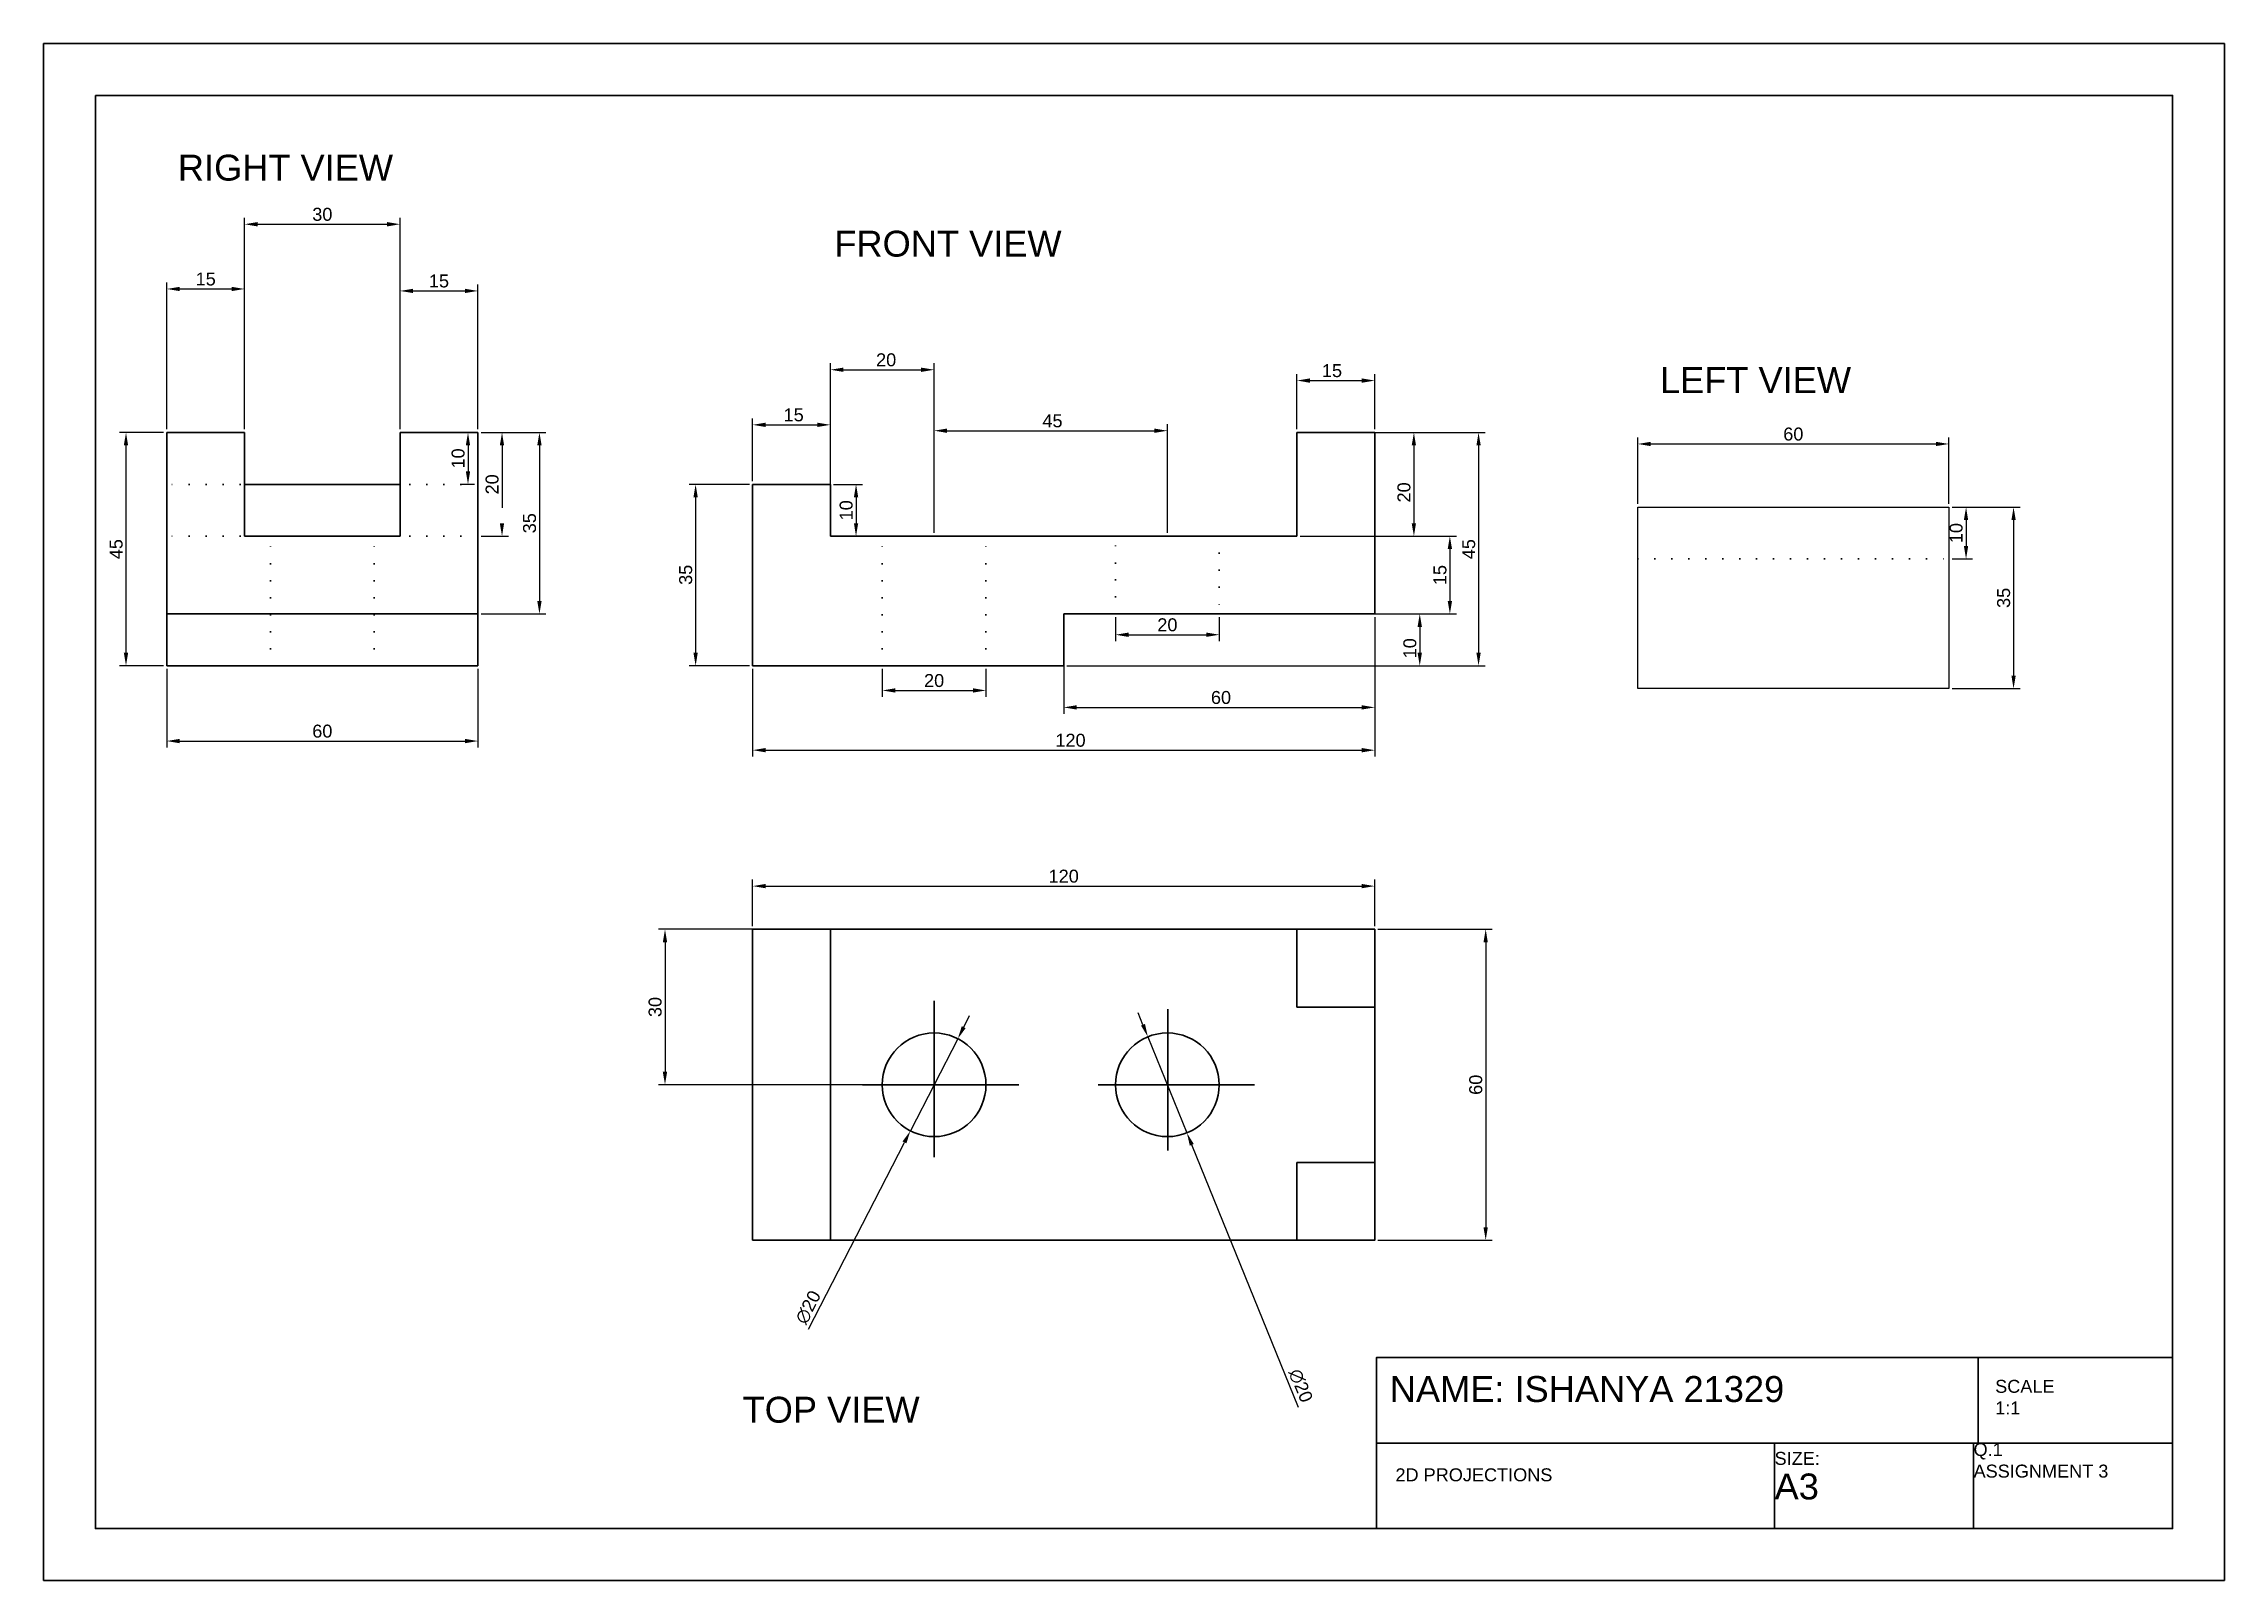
# Model space of a CAD drawing. Header units: millimetres. Extents: x 2797 to 3816, y 4625 to 5188.
# Drawn here: x 3395.1 to 3815.8, y 4891.7 to 5188.2 of the extents above; entities that cross this region are included whole.
import ezdxf

# ---------------------------------------------------------------- set-up
doc = ezdxf.new("R2010")
doc.units = ezdxf.units.MM
for name, pattern in [('ACAD_ISO02W100', [15, 12, -3]), ('ACAD_ISO07W100', [3, 0, -3]), ('DOT2', [3.175, 0, -3.175])]:
    doc.linetypes.add(name, pattern=pattern)
doc.layers.get('0').update_dxf_attribs({"lineweight": 35})
doc.layers.add('dim', color=7, linetype='ACAD_ISO07W100')
doc.layers.add('Layer1', color=7, linetype='ACAD_ISO07W100', lineweight=40)
doc.styles.get("Standard").update_dxf_attribs({"font": 'arial.ttf'})
doc.dimstyles.new('ISO-25', dxfattribs={"dimtxt": 2.5, "dimasz": 2.5, "dimexe": 1.25, "dimexo": 0.625, "dimtad": 1, "dimtxsty": 'Standard', "dimcen": 2.5, "dimclrd": 6, "dimclre": 160, "dimadec": 0, "dimazin": 0, "dimtfac": 1, "dimtmove": 0, "dimatfit": 3, "dimfxl": 1, "dimarcsym": 0})

msp = doc.modelspace()

# ---------------------------------------------------------------- texts
at = {"lineweight": 25, "insert": (3529.958, 4927.119), "char_height": 5, "attachment_point": 1}
msp.add_mtext_dynamic_manual_height_columns('TOP VIEW', width=72.39915, gutter_width=12.5, heights=[0], dxfattribs=at)
at = {"layer": 'Layer1', "linetype": 'ACAD_ISO02W100', "lineweight": 25, "char_height": 5, "attachment_point": 1}
for s, width, insert in [('RIGHT VIEW', 67.05656, (3421.021, 5166.723)), ('FRONT VIEW', 57.77641, (3547.651, 5152.061)), ('LEFT VIEW', 58.97385, (3706.91, 5125.744))]:
    msp.add_mtext_dynamic_manual_height_columns(s, width=width, gutter_width=12.5, heights=[0], dxfattribs=dict(at, insert=insert))
at = {"layer": 'Layer1', "linetype": 'Continuous', "lineweight": 30, "attachment_point": 1}
for s, width, heights, insert, char_height in [('NAME: ISHANYA 21329', 127.2659, [0], (3654.799, 4931.11), 5), ('SCALE\\P1:1', 24.76988, [0], (3771.571, 4930.379), 2.5), ('Q.1\\PASSIGNMENT 3\\P', 29.2998, [10.617], (3767.407, 4918.196), 2.5), ('2D PROJECTIONS', 66.5004, [0], (3655.897, 4913.31), 2.5), ('SIZE:{\\H2x; A3}', 14.72588, [0], (3729.025, 4916.48), 2.5)]:
    msp.add_mtext_dynamic_manual_height_columns(s, width=width, gutter_width=12.5, heights=heights, dxfattribs=dict(at, insert=insert, char_height=char_height))

# ---------------------------------------------------------------- blocks, each defined once
blk = doc.blocks.new('*D72')
at = {"layer": 'Defpoints', "color": 0, "linetype": 'Continuous', "lineweight": 30, "transparency": 16777216}
for p in [(3608.13, 4996.56), (3615.66, 4978.03)]:
    blk.add_point(p, dxfattribs=at)
at = {"layer": 'dim', "color": 6, "linetype": 'Continuous', "lineweight": -2, "transparency": 16777216}
for p, q in [((3607.19, 4998.88), (3606.25, 5001.19)), ((3608.13, 4996.56), (3615.66, 4978.03)), ((3637.2, 4925.02), (3616.6, 4975.72))]:
    blk.add_line(p, q, dxfattribs=at)
at = {"layer": 'dim', "color": 6, "linetype": 'Continuous', "lineweight": 30, "transparency": 16777216}
for points in [[(3607.58, 4999.04), (3606.81, 4998.72), (3608.13, 4996.56)], [(3616.99, 4975.87), (3616.22, 4975.56), (3615.66, 4978.03)]]:
    blk.add_solid(points, dxfattribs=at)
at = {"layer": 'dim', "color": 0, "linetype": 'Continuous', "lineweight": 25, "transparency": 16777216, "insert": (3637.61, 4929.26), "char_height": 2.5, "attachment_point": 5, "rotation": 292.1133}
blk.add_mtext('∅20', dxfattribs=at)
blk = doc.blocks.new('*D73')
at = {"layer": 'Defpoints', "color": 0, "linetype": 'Continuous', "lineweight": 30, "transparency": 16777216}
for p in [(3418.89, 5068.13), (3478.89, 5068.13), (3478.89, 5053.61)]:
    blk.add_point(p, dxfattribs=at)
at = {"layer": 'dim', "color": 160, "linetype": 'Continuous', "lineweight": -2, "transparency": 16777216}
for p, q in [((3418.89, 5067.51), (3418.89, 5052.36)), ((3478.89, 5067.51), (3478.89, 5052.36))]:
    blk.add_line(p, q, dxfattribs=at)
at = {"layer": 'dim', "color": 6, "linetype": 'Continuous', "lineweight": -2, "transparency": 16777216}
blk.add_line((3421.39, 5053.61), (3476.39, 5053.61), dxfattribs=at)
at = {"layer": 'dim', "color": 6, "linetype": 'Continuous', "lineweight": 30, "transparency": 16777216}
for points in [[(3421.39, 5054.03), (3421.39, 5053.19), (3418.89, 5053.61)], [(3476.39, 5054.03), (3476.39, 5053.19), (3478.89, 5053.61)]]:
    blk.add_solid(points, dxfattribs=at)
at = {"layer": 'dim', "color": 0, "linetype": 'Continuous', "lineweight": 25, "transparency": 16777216, "insert": (3448.89, 5055.51), "char_height": 2.5, "attachment_point": 5}
blk.add_mtext('60', dxfattribs=at)
blk = doc.blocks.new('*D74')
at = {"layer": 'Defpoints', "color": 0, "linetype": 'Continuous', "lineweight": 30, "transparency": 16777216}
for p in [(3636.9, 5113.13), (3636.9, 5093.13), (3659.45, 5093.13)]:
    blk.add_point(p, dxfattribs=at)
at = {"layer": 'dim', "color": 160, "linetype": 'Continuous', "lineweight": -2, "transparency": 16777216}
for p, q in [((3637.52, 5113.13), (3660.7, 5113.13)), ((3637.52, 5093.13), (3660.7, 5093.13))]:
    blk.add_line(p, q, dxfattribs=at)
at = {"layer": 'dim', "color": 6, "linetype": 'Continuous', "lineweight": -2, "transparency": 16777216}
blk.add_line((3659.45, 5110.63), (3659.45, 5095.63), dxfattribs=at)
at = {"layer": 'dim', "color": 6, "linetype": 'Continuous', "lineweight": 30, "transparency": 16777216}
for points in [[(3659.03, 5110.63), (3659.86, 5110.63), (3659.45, 5113.13)], [(3659.03, 5095.63), (3659.86, 5095.63), (3659.45, 5093.13)]]:
    blk.add_solid(points, dxfattribs=at)
at = {"layer": 'dim', "color": 0, "linetype": 'Continuous', "lineweight": 25, "transparency": 16777216, "insert": (3657.54, 5101.58), "char_height": 2.5, "attachment_point": 5, "rotation": 90}
blk.add_mtext('20', dxfattribs=at)
blk = doc.blocks.new('*D75')
at = {"layer": 'Defpoints', "color": 0, "linetype": 'Continuous', "lineweight": 30, "transparency": 16777216}
for p in [(3651.9, 5123.15), (3636.9, 5113.13), (3651.9, 5113.13)]:
    blk.add_point(p, dxfattribs=at)
at = {"layer": 'dim', "color": 160, "linetype": 'Continuous', "lineweight": -2, "transparency": 16777216}
for p, q in [((3636.9, 5113.76), (3636.9, 5124.4)), ((3651.9, 5113.76), (3651.9, 5124.4))]:
    blk.add_line(p, q, dxfattribs=at)
at = {"layer": 'dim', "color": 6, "linetype": 'Continuous', "lineweight": -2, "transparency": 16777216}
blk.add_line((3639.4, 5123.15), (3649.4, 5123.15), dxfattribs=at)
at = {"layer": 'dim', "color": 6, "linetype": 'Continuous', "lineweight": 30, "transparency": 16777216}
for points in [[(3639.4, 5123.57), (3639.4, 5122.73), (3636.9, 5123.15)], [(3649.4, 5123.57), (3649.4, 5122.73), (3651.9, 5123.15)]]:
    blk.add_solid(points, dxfattribs=at)
at = {"layer": 'dim', "color": 0, "linetype": 'Continuous', "lineweight": 25, "transparency": 16777216, "insert": (3643.65, 5125.05), "char_height": 2.5, "attachment_point": 5}
blk.add_mtext('15', dxfattribs=at)
blk = doc.blocks.new('*D76')
at = {"layer": 'Defpoints', "color": 0, "linetype": 'Continuous', "lineweight": 30, "transparency": 16777216}
for p in [(3636.9, 5093.13), (3636.9, 5078.13), (3666.39, 5078.13)]:
    blk.add_point(p, dxfattribs=at)
at = {"layer": 'dim', "color": 160, "linetype": 'Continuous', "lineweight": -2, "transparency": 16777216}
for p, q in [((3637.52, 5093.13), (3667.64, 5093.13)), ((3637.52, 5078.13), (3667.64, 5078.13))]:
    blk.add_line(p, q, dxfattribs=at)
at = {"layer": 'dim', "color": 6, "linetype": 'Continuous', "lineweight": -2, "transparency": 16777216}
blk.add_line((3666.39, 5090.63), (3666.39, 5080.63), dxfattribs=at)
at = {"layer": 'dim', "color": 6, "linetype": 'Continuous', "lineweight": 30, "transparency": 16777216}
for points in [[(3665.97, 5090.63), (3666.81, 5090.63), (3666.39, 5093.13)], [(3665.97, 5080.63), (3666.81, 5080.63), (3666.39, 5078.13)]]:
    blk.add_solid(points, dxfattribs=at)
at = {"layer": 'dim', "color": 0, "linetype": 'Continuous', "lineweight": 25, "transparency": 16777216, "insert": (3664.49, 5085.63), "char_height": 2.5, "attachment_point": 5, "rotation": 90}
blk.add_mtext('15', dxfattribs=at)
blk = doc.blocks.new('*D77')
at = {"layer": 'Defpoints', "color": 0, "linetype": 'Continuous', "lineweight": 30, "transparency": 16777216}
for p in [(3591.9, 5078.13), (3591.9, 5068.13), (3660.58, 5068.13)]:
    blk.add_point(p, dxfattribs=at)
at = {"layer": 'dim', "color": 160, "linetype": 'Continuous', "lineweight": -2, "transparency": 16777216}
for p, q in [((3592.52, 5078.13), (3661.83, 5078.13)), ((3592.52, 5068.13), (3661.83, 5068.13))]:
    blk.add_line(p, q, dxfattribs=at)
at = {"layer": 'dim', "color": 6, "linetype": 'Continuous', "lineweight": -2, "transparency": 16777216}
blk.add_line((3660.58, 5075.63), (3660.58, 5070.63), dxfattribs=at)
at = {"layer": 'dim', "color": 6, "linetype": 'Continuous', "lineweight": 30, "transparency": 16777216}
for points in [[(3660.16, 5075.63), (3661, 5075.63), (3660.58, 5078.13)], [(3660.16, 5070.63), (3661, 5070.63), (3660.58, 5068.13)]]:
    blk.add_solid(points, dxfattribs=at)
at = {"layer": 'dim', "color": 0, "linetype": 'Continuous', "lineweight": 25, "transparency": 16777216, "insert": (3658.68, 5071.51), "char_height": 2.5, "attachment_point": 5, "rotation": 90}
blk.add_mtext('10', dxfattribs=at)
blk = doc.blocks.new('*D78')
at = {"layer": 'Defpoints', "color": 0, "linetype": 'Continuous', "lineweight": 30, "transparency": 16777216}
for p in [(3531.9, 5103.13), (3520.9, 5068.13), (3531.9, 5068.13)]:
    blk.add_point(p, dxfattribs=at)
at = {"layer": 'dim', "color": 160, "linetype": 'Continuous', "lineweight": -2, "transparency": 16777216}
for p, q in [((3531.27, 5103.13), (3519.65, 5103.13)), ((3531.27, 5068.13), (3519.65, 5068.13))]:
    blk.add_line(p, q, dxfattribs=at)
at = {"layer": 'dim', "color": 6, "linetype": 'Continuous', "lineweight": -2, "transparency": 16777216}
blk.add_line((3520.9, 5100.63), (3520.9, 5070.63), dxfattribs=at)
at = {"layer": 'dim', "color": 6, "linetype": 'Continuous', "lineweight": 30, "transparency": 16777216}
for points in [[(3520.48, 5100.63), (3521.31, 5100.63), (3520.9, 5103.13)], [(3520.48, 5070.63), (3521.31, 5070.63), (3520.9, 5068.13)]]:
    blk.add_solid(points, dxfattribs=at)
at = {"layer": 'dim', "color": 0, "linetype": 'Continuous', "lineweight": 25, "transparency": 16777216, "insert": (3518.99, 5085.68), "char_height": 2.5, "attachment_point": 5, "rotation": 90}
blk.add_mtext('35', dxfattribs=at)
blk = doc.blocks.new('*D79')
at = {"layer": 'Defpoints', "color": 0, "linetype": 'Continuous', "lineweight": 30, "transparency": 16777216}
for p in [(3546.9, 5114.61), (3531.9, 5103.13), (3546.9, 5103.13)]:
    blk.add_point(p, dxfattribs=at)
at = {"layer": 'dim', "color": 160, "linetype": 'Continuous', "lineweight": -2, "transparency": 16777216}
for p, q in [((3531.9, 5103.76), (3531.9, 5115.86)), ((3546.9, 5103.76), (3546.9, 5115.86))]:
    blk.add_line(p, q, dxfattribs=at)
at = {"layer": 'dim', "color": 6, "linetype": 'Continuous', "lineweight": -2, "transparency": 16777216}
blk.add_line((3534.4, 5114.61), (3544.4, 5114.61), dxfattribs=at)
at = {"layer": 'dim', "color": 6, "linetype": 'Continuous', "lineweight": 30, "transparency": 16777216}
for points in [[(3534.4, 5115.03), (3534.4, 5114.2), (3531.9, 5114.61)], [(3544.4, 5115.03), (3544.4, 5114.2), (3546.9, 5114.61)]]:
    blk.add_solid(points, dxfattribs=at)
at = {"layer": 'dim', "color": 0, "linetype": 'Continuous', "lineweight": 25, "transparency": 16777216, "insert": (3539.81, 5116.52), "char_height": 2.5, "attachment_point": 5}
blk.add_mtext('15', dxfattribs=at)
blk = doc.blocks.new('*D80')
at = {"layer": 'Defpoints', "color": 0, "linetype": 'Continuous', "lineweight": 30, "transparency": 16777216}
for p in [(3591.9, 5078.13), (3651.9, 5078.13), (3651.9, 5060.1)]:
    blk.add_point(p, dxfattribs=at)
at = {"layer": 'dim', "color": 160, "linetype": 'Continuous', "lineweight": -2, "transparency": 16777216}
for p, q in [((3591.9, 5077.51), (3591.9, 5058.85)), ((3651.9, 5077.51), (3651.9, 5058.85))]:
    blk.add_line(p, q, dxfattribs=at)
at = {"layer": 'dim', "color": 6, "linetype": 'Continuous', "lineweight": -2, "transparency": 16777216}
blk.add_line((3594.4, 5060.1), (3649.4, 5060.1), dxfattribs=at)
at = {"layer": 'dim', "color": 6, "linetype": 'Continuous', "lineweight": 30, "transparency": 16777216}
for points in [[(3594.4, 5060.52), (3594.4, 5059.69), (3591.9, 5060.1)], [(3649.4, 5060.52), (3649.4, 5059.69), (3651.9, 5060.1)]]:
    blk.add_solid(points, dxfattribs=at)
at = {"layer": 'dim', "color": 0, "linetype": 'Continuous', "lineweight": 25, "transparency": 16777216, "insert": (3622.24, 5062), "char_height": 2.5, "attachment_point": 5}
blk.add_mtext('60', dxfattribs=at)
blk = doc.blocks.new('*D81')
at = {"layer": 'Defpoints', "color": 0, "linetype": 'Continuous', "lineweight": 30, "transparency": 16777216}
for p in [(3531.9, 5068.13), (3651.9, 5068.13), (3651.9, 5051.85)]:
    blk.add_point(p, dxfattribs=at)
at = {"layer": 'dim', "color": 160, "linetype": 'Continuous', "lineweight": -2, "transparency": 16777216}
for p, q in [((3531.9, 5067.51), (3531.9, 5050.6)), ((3651.9, 5067.51), (3651.9, 5050.6))]:
    blk.add_line(p, q, dxfattribs=at)
at = {"layer": 'dim', "color": 6, "linetype": 'Continuous', "lineweight": -2, "transparency": 16777216}
blk.add_line((3534.4, 5051.85), (3649.4, 5051.85), dxfattribs=at)
at = {"layer": 'dim', "color": 6, "linetype": 'Continuous', "lineweight": 30, "transparency": 16777216}
for points in [[(3534.4, 5052.27), (3534.4, 5051.43), (3531.9, 5051.85)], [(3649.4, 5052.27), (3649.4, 5051.43), (3651.9, 5051.85)]]:
    blk.add_solid(points, dxfattribs=at)
at = {"layer": 'dim', "color": 0, "linetype": 'Continuous', "lineweight": 25, "transparency": 16777216, "insert": (3593.21, 5053.75), "char_height": 2.5, "attachment_point": 5}
blk.add_mtext('120', dxfattribs=at)
blk = doc.blocks.new('*D82')
at = {"layer": 'Defpoints', "color": 0, "linetype": 'Continuous', "lineweight": 30, "transparency": 16777216}
for p in [(3433.89, 5140.82), (3418.89, 5113.13), (3433.89, 5113.13)]:
    blk.add_point(p, dxfattribs=at)
at = {"layer": 'dim', "color": 160, "linetype": 'Continuous', "lineweight": -2, "transparency": 16777216}
for p, q in [((3418.89, 5113.76), (3418.89, 5142.07)), ((3433.89, 5113.76), (3433.89, 5142.07))]:
    blk.add_line(p, q, dxfattribs=at)
at = {"layer": 'dim', "color": 6, "linetype": 'Continuous', "lineweight": -2, "transparency": 16777216}
blk.add_line((3421.39, 5140.82), (3431.39, 5140.82), dxfattribs=at)
at = {"layer": 'dim', "color": 6, "linetype": 'Continuous', "lineweight": 30, "transparency": 16777216}
for points in [[(3421.39, 5141.24), (3421.39, 5140.41), (3418.89, 5140.82)], [(3431.39, 5141.24), (3431.39, 5140.41), (3433.89, 5140.82)]]:
    blk.add_solid(points, dxfattribs=at)
at = {"layer": 'dim', "color": 0, "linetype": 'Continuous', "lineweight": 25, "transparency": 16777216, "insert": (3426.39, 5142.73), "char_height": 2.5, "attachment_point": 5}
blk.add_mtext('15', dxfattribs=at)
blk = doc.blocks.new('*D83')
at = {"layer": 'Defpoints', "color": 0, "linetype": 'Continuous', "lineweight": 30, "transparency": 16777216}
for p in [(3478.89, 5140.44), (3463.89, 5113.13), (3478.89, 5113.13)]:
    blk.add_point(p, dxfattribs=at)
at = {"layer": 'dim', "color": 160, "linetype": 'Continuous', "lineweight": -2, "transparency": 16777216}
for p, q in [((3463.89, 5113.76), (3463.89, 5141.69)), ((3478.89, 5113.76), (3478.89, 5141.69))]:
    blk.add_line(p, q, dxfattribs=at)
at = {"layer": 'dim', "color": 6, "linetype": 'Continuous', "lineweight": -2, "transparency": 16777216}
blk.add_line((3466.39, 5140.44), (3476.39, 5140.44), dxfattribs=at)
at = {"layer": 'dim', "color": 6, "linetype": 'Continuous', "lineweight": 30, "transparency": 16777216}
for points in [[(3466.39, 5140.86), (3466.39, 5140.03), (3463.89, 5140.44)], [(3476.39, 5140.86), (3476.39, 5140.03), (3478.89, 5140.44)]]:
    blk.add_solid(points, dxfattribs=at)
at = {"layer": 'dim', "color": 0, "linetype": 'Continuous', "lineweight": 25, "transparency": 16777216, "insert": (3471.39, 5142.35), "char_height": 2.5, "attachment_point": 5}
blk.add_mtext('15', dxfattribs=at)
blk = doc.blocks.new('*D84')
at = {"layer": 'Defpoints', "color": 0, "linetype": 'Continuous', "lineweight": 30, "transparency": 16777216}
for p in [(3463.89, 5153.31), (3433.89, 5113.13), (3463.89, 5113.13)]:
    blk.add_point(p, dxfattribs=at)
at = {"layer": 'dim', "color": 160, "linetype": 'Continuous', "lineweight": -2, "transparency": 16777216}
for p, q in [((3433.89, 5113.76), (3433.89, 5154.56)), ((3463.89, 5113.76), (3463.89, 5154.56))]:
    blk.add_line(p, q, dxfattribs=at)
at = {"layer": 'dim', "color": 6, "linetype": 'Continuous', "lineweight": -2, "transparency": 16777216}
blk.add_line((3436.39, 5153.31), (3461.39, 5153.31), dxfattribs=at)
at = {"layer": 'dim', "color": 6, "linetype": 'Continuous', "lineweight": 30, "transparency": 16777216}
for points in [[(3436.39, 5153.72), (3436.39, 5152.89), (3433.89, 5153.31)], [(3461.39, 5153.72), (3461.39, 5152.89), (3463.89, 5153.31)]]:
    blk.add_solid(points, dxfattribs=at)
at = {"layer": 'dim', "color": 0, "linetype": 'Continuous', "lineweight": 25, "transparency": 16777216, "insert": (3448.89, 5155.21), "char_height": 2.5, "attachment_point": 5}
blk.add_mtext('30', dxfattribs=at)
blk = doc.blocks.new('*D85')
at = {"layer": 'Defpoints', "color": 0, "linetype": 'Continuous', "lineweight": 30, "transparency": 16777216}
for p in [(3566.9, 5017.3), (3514.99, 4987.3), (3566.9, 4987.3)]:
    blk.add_point(p, dxfattribs=at)
at = {"layer": 'dim', "color": 160, "linetype": 'Continuous', "lineweight": -2, "transparency": 16777216}
for p, q in [((3566.27, 5017.3), (3513.74, 5017.3)), ((3566.27, 4987.3), (3513.74, 4987.3))]:
    blk.add_line(p, q, dxfattribs=at)
at = {"layer": 'dim', "color": 6, "linetype": 'Continuous', "lineweight": -2, "transparency": 16777216}
blk.add_line((3514.99, 5014.8), (3514.99, 4989.8), dxfattribs=at)
at = {"layer": 'dim', "color": 6, "linetype": 'Continuous', "lineweight": 30, "transparency": 16777216}
for points in [[(3514.57, 5014.8), (3515.4, 5014.8), (3514.99, 5017.3)], [(3514.57, 4989.8), (3515.4, 4989.8), (3514.99, 4987.3)]]:
    blk.add_solid(points, dxfattribs=at)
at = {"layer": 'dim', "color": 0, "linetype": 'Continuous', "lineweight": 25, "transparency": 16777216, "insert": (3513.09, 5002.3), "char_height": 2.5, "attachment_point": 5, "rotation": 90}
blk.add_mtext('30', dxfattribs=at)
blk = doc.blocks.new('*D86')
at = {"layer": 'Defpoints', "color": 0, "linetype": 'Continuous', "lineweight": 30, "transparency": 16777216}
for p in [(3571.47, 4996.19), (3562.32, 4978.4)]:
    blk.add_point(p, dxfattribs=at)
at = {"layer": 'dim', "color": 6, "linetype": 'Continuous', "lineweight": -2, "transparency": 16777216}
for p, q in [((3572.61, 4998.41), (3573.75, 5000.64)), ((3571.47, 4996.19), (3562.32, 4978.4)), ((3542.65, 4940.13), (3561.18, 4976.18))]:
    blk.add_line(p, q, dxfattribs=at)
at = {"layer": 'dim', "color": 6, "linetype": 'Continuous', "lineweight": 30, "transparency": 16777216}
for points in [[(3572.24, 4998.61), (3572.98, 4998.22), (3571.47, 4996.19)], [(3560.81, 4976.37), (3561.55, 4975.99), (3562.32, 4978.4)]]:
    blk.add_solid(points, dxfattribs=at)
at = {"layer": 'dim', "color": 0, "linetype": 'Continuous', "lineweight": 25, "transparency": 16777216, "insert": (3542.62, 4944.38), "char_height": 2.5, "attachment_point": 5, "rotation": 62.7958}
blk.add_mtext('∅20', dxfattribs=at)
blk = doc.blocks.new('*D87')
at = {"layer": 'Defpoints', "color": 0, "linetype": 'Continuous', "lineweight": 30, "transparency": 16777216}
for p in [(3566.9, 5125.24), (3546.9, 5093.13), (3566.9, 5093.13)]:
    blk.add_point(p, dxfattribs=at)
at = {"layer": 'dim', "color": 160, "linetype": 'Continuous', "lineweight": -2, "transparency": 16777216}
for p, q in [((3546.9, 5093.76), (3546.9, 5126.49)), ((3566.9, 5093.76), (3566.9, 5126.49))]:
    blk.add_line(p, q, dxfattribs=at)
at = {"layer": 'dim', "color": 6, "linetype": 'Continuous', "lineweight": -2, "transparency": 16777216}
blk.add_line((3549.4, 5125.24), (3564.4, 5125.24), dxfattribs=at)
at = {"layer": 'dim', "color": 6, "linetype": 'Continuous', "lineweight": 30, "transparency": 16777216}
for points in [[(3549.4, 5125.65), (3549.4, 5124.82), (3546.9, 5125.24)], [(3564.4, 5125.65), (3564.4, 5124.82), (3566.9, 5125.24)]]:
    blk.add_solid(points, dxfattribs=at)
at = {"layer": 'dim', "color": 0, "linetype": 'Continuous', "lineweight": 25, "transparency": 16777216, "insert": (3557.65, 5127.14), "char_height": 2.5, "attachment_point": 5}
blk.add_mtext('20', dxfattribs=at)
blk = doc.blocks.new('*D68')
at = {"layer": 'Defpoints', "color": 0, "linetype": 'Continuous', "lineweight": 30, "transparency": 16777216}
for p in [(3611.9, 5113.48), (3566.9, 5093.13), (3611.9, 5093.13)]:
    blk.add_point(p, dxfattribs=at)
at = {"layer": 'dim', "color": 160, "linetype": 'Continuous', "lineweight": -2, "transparency": 16777216}
for p, q in [((3566.9, 5093.76), (3566.9, 5114.73)), ((3611.9, 5093.76), (3611.9, 5114.73))]:
    blk.add_line(p, q, dxfattribs=at)
at = {"layer": 'dim', "color": 6, "linetype": 'Continuous', "lineweight": -2, "transparency": 16777216}
blk.add_line((3569.4, 5113.48), (3609.4, 5113.48), dxfattribs=at)
at = {"layer": 'dim', "color": 6, "linetype": 'Continuous', "lineweight": 30, "transparency": 16777216}
for points in [[(3569.4, 5113.89), (3569.4, 5113.06), (3566.9, 5113.48)], [(3609.4, 5113.89), (3609.4, 5113.06), (3611.9, 5113.48)]]:
    blk.add_solid(points, dxfattribs=at)
at = {"layer": 'dim', "color": 0, "linetype": 'Continuous', "lineweight": 25, "transparency": 16777216, "insert": (3589.73, 5115.37), "char_height": 2.5, "attachment_point": 5}
blk.add_mtext('45', dxfattribs=at)
blk = doc.blocks.new('*D69')
at = {"layer": 'Defpoints', "color": 0, "linetype": 'Continuous', "lineweight": 30, "transparency": 16777216}
for p in [(3546.9, 5103.13), (3546.9, 5093.13), (3551.84, 5093.13)]:
    blk.add_point(p, dxfattribs=at)
at = {"layer": 'dim', "color": 160, "linetype": 'Continuous', "lineweight": -2, "transparency": 16777216}
for p, q in [((3547.52, 5103.13), (3553.09, 5103.13)), ((3547.52, 5093.13), (3553.09, 5093.13))]:
    blk.add_line(p, q, dxfattribs=at)
at = {"layer": 'dim', "color": 6, "linetype": 'Continuous', "lineweight": -2, "transparency": 16777216}
blk.add_line((3551.84, 5100.63), (3551.84, 5095.63), dxfattribs=at)
at = {"layer": 'dim', "color": 6, "linetype": 'Continuous', "lineweight": 30, "transparency": 16777216}
for points in [[(3551.43, 5100.63), (3552.26, 5100.63), (3551.84, 5103.13)], [(3551.43, 5095.63), (3552.26, 5095.63), (3551.84, 5093.13)]]:
    blk.add_solid(points, dxfattribs=at)
at = {"layer": 'dim', "color": 0, "linetype": 'Continuous', "lineweight": 25, "transparency": 16777216, "insert": (3549.94, 5098.13), "char_height": 2.5, "attachment_point": 5, "rotation": 90}
blk.add_mtext('10', dxfattribs=at)
blk = doc.blocks.new('*D88')
at = {"layer": 'Defpoints', "color": 0, "linetype": 'Continuous', "lineweight": 30, "transparency": 16777216}
for p in [(3762.64, 5110.92), (3702.64, 5098.73), (3762.64, 5098.73)]:
    blk.add_point(p, dxfattribs=at)
at = {"layer": 'dim', "color": 160, "linetype": 'Continuous', "lineweight": -2, "transparency": 16777216}
for p, q in [((3702.64, 5099.36), (3702.64, 5112.17)), ((3762.64, 5099.36), (3762.64, 5112.17))]:
    blk.add_line(p, q, dxfattribs=at)
at = {"layer": 'dim', "color": 6, "linetype": 'Continuous', "lineweight": -2, "transparency": 16777216}
blk.add_line((3705.14, 5110.92), (3760.14, 5110.92), dxfattribs=at)
at = {"layer": 'dim', "color": 6, "linetype": 'Continuous', "lineweight": 30, "transparency": 16777216}
for points in [[(3705.14, 5111.34), (3705.14, 5110.51), (3702.64, 5110.92)], [(3760.14, 5111.34), (3760.14, 5110.51), (3762.64, 5110.92)]]:
    blk.add_solid(points, dxfattribs=at)
at = {"layer": 'dim', "color": 0, "linetype": 'Continuous', "lineweight": 25, "transparency": 16777216, "insert": (3732.64, 5112.82), "char_height": 2.5, "attachment_point": 5}
blk.add_mtext('60', dxfattribs=at)
blk = doc.blocks.new('*D89')
at = {"layer": 'Defpoints', "color": 0, "linetype": 'Continuous', "lineweight": 30, "transparency": 16777216}
for p in [(3762.64, 5098.73), (3762.64, 5063.73), (3775.12, 5063.73)]:
    blk.add_point(p, dxfattribs=at)
at = {"layer": 'dim', "color": 160, "linetype": 'Continuous', "lineweight": -2, "transparency": 16777216}
for p, q in [((3763.27, 5098.73), (3776.37, 5098.73)), ((3763.27, 5063.73), (3776.37, 5063.73))]:
    blk.add_line(p, q, dxfattribs=at)
at = {"layer": 'dim', "color": 6, "linetype": 'Continuous', "lineweight": -2, "transparency": 16777216}
blk.add_line((3775.12, 5096.23), (3775.12, 5066.23), dxfattribs=at)
at = {"layer": 'dim', "color": 6, "linetype": 'Continuous', "lineweight": 30, "transparency": 16777216}
for points in [[(3774.71, 5096.23), (3775.54, 5096.23), (3775.12, 5098.73)], [(3774.71, 5066.23), (3775.54, 5066.23), (3775.12, 5063.73)]]:
    blk.add_solid(points, dxfattribs=at)
at = {"layer": 'dim', "color": 0, "linetype": 'Continuous', "lineweight": 25, "transparency": 16777216, "insert": (3773.22, 5081.23), "char_height": 2.5, "attachment_point": 5, "rotation": 90}
blk.add_mtext('35', dxfattribs=at)
blk = doc.blocks.new('*D90')
at = {"layer": 'Defpoints', "color": 0, "linetype": 'ACAD_ISO02W100', "lineweight": 30, "transparency": 16777216}
for p in [(3762.64, 5098.73), (3762.64, 5088.73), (3765.96, 5088.73)]:
    blk.add_point(p, dxfattribs=at)
at = {"layer": 'dim', "color": 160, "linetype": 'ACAD_ISO02W100', "lineweight": -2, "transparency": 16777216}
for p, q in [((3763.27, 5098.73), (3767.21, 5098.73)), ((3763.27, 5088.73), (3767.21, 5088.73))]:
    blk.add_line(p, q, dxfattribs=at)
at = {"layer": 'dim', "color": 6, "linetype": 'ACAD_ISO02W100', "lineweight": -2, "transparency": 16777216}
blk.add_line((3765.96, 5096.23), (3765.96, 5091.23), dxfattribs=at)
at = {"layer": 'dim', "color": 6, "linetype": 'ACAD_ISO02W100', "lineweight": 30, "transparency": 16777216}
for points in [[(3765.54, 5096.23), (3766.37, 5096.23), (3765.96, 5098.73)], [(3765.54, 5091.23), (3766.37, 5091.23), (3765.96, 5088.73)]]:
    blk.add_solid(points, dxfattribs=at)
at = {"layer": 'dim', "color": 0, "linetype": 'ACAD_ISO02W100', "lineweight": 25, "transparency": 16777216, "insert": (3764.05, 5093.73), "char_height": 2.5, "attachment_point": 5, "rotation": 90}
blk.add_mtext('10', dxfattribs=at)
blk = doc.blocks.new('*D91')
at = {"layer": 'Defpoints', "color": 0, "linetype": 'ACAD_ISO02W100', "lineweight": 30, "transparency": 16777216}
for p in [(3478.89, 5113.13), (3478.89, 5093.13), (3483.55, 5093.13)]:
    blk.add_point(p, dxfattribs=at)
at = {"layer": 'dim', "color": 160, "linetype": 'ACAD_ISO02W100', "lineweight": -2, "transparency": 16777216}
for p, q in [((3479.51, 5113.13), (3484.8, 5113.13)), ((3479.51, 5093.13), (3484.8, 5093.13))]:
    blk.add_line(p, q, dxfattribs=at)
at = {"layer": 'dim', "color": 6, "linetype": 'ACAD_ISO02W100', "lineweight": -2, "transparency": 16777216}
blk.add_line((3483.55, 5110.63), (3483.55, 5095.63), dxfattribs=at)
at = {"layer": 'dim', "color": 6, "linetype": 'ACAD_ISO02W100', "lineweight": 30, "transparency": 16777216}
for points in [[(3483.13, 5110.63), (3483.96, 5110.63), (3483.55, 5113.13)], [(3483.13, 5095.63), (3483.96, 5095.63), (3483.55, 5093.13)]]:
    blk.add_solid(points, dxfattribs=at)
at = {"layer": 'dim', "color": 0, "linetype": 'ACAD_ISO02W100', "lineweight": 25, "transparency": 16777216, "insert": (3481.65, 5103.13), "char_height": 2.5, "attachment_point": 5, "rotation": 90}
blk.add_mtext('20', dxfattribs=at)
blk = doc.blocks.new('*D92')
at = {"layer": 'Defpoints', "color": 0, "linetype": 'ACAD_ISO02W100', "lineweight": 30, "transparency": 16777216}
for p in [(3478.89, 5113.13), (3476.99, 5103.13), (3478.89, 5103.13)]:
    blk.add_point(p, dxfattribs=at)
at = {"layer": 'dim', "color": 160, "linetype": 'ACAD_ISO02W100', "lineweight": -2, "transparency": 16777216}
for p, q in [((3478.26, 5113.13), (3475.74, 5113.13)), ((3478.26, 5103.13), (3475.74, 5103.13))]:
    blk.add_line(p, q, dxfattribs=at)
at = {"layer": 'dim', "color": 6, "linetype": 'ACAD_ISO02W100', "lineweight": -2, "transparency": 16777216}
blk.add_line((3476.99, 5110.63), (3476.99, 5105.63), dxfattribs=at)
at = {"layer": 'dim', "color": 6, "linetype": 'ACAD_ISO02W100', "lineweight": 30, "transparency": 16777216}
for points in [[(3476.57, 5110.63), (3477.4, 5110.63), (3476.99, 5113.13)], [(3476.57, 5105.63), (3477.4, 5105.63), (3476.99, 5103.13)]]:
    blk.add_solid(points, dxfattribs=at)
at = {"layer": 'dim', "color": 0, "linetype": 'ACAD_ISO02W100', "lineweight": 25, "transparency": 16777216, "insert": (3475.09, 5108.13), "char_height": 2.5, "attachment_point": 5, "rotation": 90}
blk.add_mtext('10', dxfattribs=at)
blk = doc.blocks.new('*D93')
at = {"layer": 'Defpoints', "color": 0, "linetype": 'Continuous', "lineweight": 30, "transparency": 16777216}
for p in [(3651.9, 5017.3), (3651.9, 4957.3), (3673.3, 4957.3)]:
    blk.add_point(p, dxfattribs=at)
at = {"layer": 'dim', "color": 160, "linetype": 'Continuous', "lineweight": -2, "transparency": 16777216}
for p, q in [((3652.52, 5017.3), (3674.55, 5017.3)), ((3652.52, 4957.3), (3674.55, 4957.3))]:
    blk.add_line(p, q, dxfattribs=at)
at = {"layer": 'dim', "color": 6, "linetype": 'Continuous', "lineweight": -2, "transparency": 16777216}
blk.add_line((3673.3, 5014.8), (3673.3, 4959.8), dxfattribs=at)
at = {"layer": 'dim', "color": 6, "linetype": 'Continuous', "lineweight": 30, "transparency": 16777216}
for points in [[(3672.88, 5014.8), (3673.71, 5014.8), (3673.3, 5017.3)], [(3672.88, 4959.8), (3673.71, 4959.8), (3673.3, 4957.3)]]:
    blk.add_solid(points, dxfattribs=at)
at = {"layer": 'dim', "color": 0, "linetype": 'Continuous', "lineweight": 25, "transparency": 16777216, "insert": (3671.39, 4987.3), "char_height": 2.5, "attachment_point": 5, "rotation": 90}
blk.add_mtext('60', dxfattribs=at)
blk = doc.blocks.new('*D94')
at = {"layer": 'Defpoints', "color": 0, "linetype": 'Continuous', "lineweight": 30, "transparency": 16777216}
for p in [(3556.9, 5068.13), (3576.9, 5068.13), (3576.9, 5063.37)]:
    blk.add_point(p, dxfattribs=at)
at = {"layer": 'dim', "color": 160, "linetype": 'Continuous', "lineweight": -2, "transparency": 16777216}
for p, q in [((3556.9, 5067.51), (3556.9, 5062.12)), ((3576.9, 5067.51), (3576.9, 5062.12))]:
    blk.add_line(p, q, dxfattribs=at)
at = {"layer": 'dim', "color": 6, "linetype": 'Continuous', "lineweight": -2, "transparency": 16777216}
blk.add_line((3559.4, 5063.37), (3574.4, 5063.37), dxfattribs=at)
at = {"layer": 'dim', "color": 6, "linetype": 'Continuous', "lineweight": 30, "transparency": 16777216}
for points in [[(3559.4, 5063.79), (3559.4, 5062.96), (3556.9, 5063.37)], [(3574.4, 5063.79), (3574.4, 5062.96), (3576.9, 5063.37)]]:
    blk.add_solid(points, dxfattribs=at)
at = {"layer": 'dim', "color": 0, "linetype": 'Continuous', "lineweight": 25, "transparency": 16777216, "insert": (3566.9, 5065.27), "char_height": 2.5, "attachment_point": 5}
blk.add_mtext('20', dxfattribs=at)
blk = doc.blocks.new('*D95')
at = {"layer": 'Defpoints', "color": 0, "linetype": 'Continuous', "lineweight": 30, "transparency": 16777216}
for p in [(3601.9, 5078.13), (3621.9, 5078.13), (3621.9, 5074.12)]:
    blk.add_point(p, dxfattribs=at)
at = {"layer": 'dim', "color": 160, "linetype": 'Continuous', "lineweight": -2, "transparency": 16777216}
for p, q in [((3601.9, 5077.51), (3601.9, 5072.87)), ((3621.9, 5077.51), (3621.9, 5072.87))]:
    blk.add_line(p, q, dxfattribs=at)
at = {"layer": 'dim', "color": 6, "linetype": 'Continuous', "lineweight": -2, "transparency": 16777216}
blk.add_line((3604.4, 5074.12), (3619.4, 5074.12), dxfattribs=at)
at = {"layer": 'dim', "color": 6, "linetype": 'Continuous', "lineweight": 30, "transparency": 16777216}
for points in [[(3604.4, 5074.54), (3604.4, 5073.7), (3601.9, 5074.12)], [(3619.4, 5074.54), (3619.4, 5073.7), (3621.9, 5074.12)]]:
    blk.add_solid(points, dxfattribs=at)
at = {"layer": 'dim', "color": 0, "linetype": 'Continuous', "lineweight": 25, "transparency": 16777216, "insert": (3611.9, 5076.02), "char_height": 2.5, "attachment_point": 5}
blk.add_mtext('20', dxfattribs=at)
blk = doc.blocks.new('*D70')
at = {"layer": 'Defpoints', "color": 0, "linetype": 'Continuous', "lineweight": 30, "transparency": 16777216}
for p in [(3411.02, 5113.13), (3418.89, 5113.13), (3418.89, 5068.13)]:
    blk.add_point(p, dxfattribs=at)
at = {"layer": 'dim', "color": 160, "linetype": 'Continuous', "lineweight": -2, "transparency": 16777216}
for p, q in [((3418.26, 5113.13), (3409.77, 5113.13)), ((3418.26, 5068.13), (3409.77, 5068.13))]:
    blk.add_line(p, q, dxfattribs=at)
at = {"layer": 'dim', "color": 6, "linetype": 'Continuous', "lineweight": -2, "transparency": 16777216}
blk.add_line((3411.02, 5070.63), (3411.02, 5110.63), dxfattribs=at)
at = {"layer": 'dim', "color": 6, "linetype": 'Continuous', "lineweight": 30, "transparency": 16777216}
for points in [[(3410.6, 5110.63), (3411.43, 5110.63), (3411.02, 5113.13)], [(3410.6, 5070.63), (3411.43, 5070.63), (3411.02, 5068.13)]]:
    blk.add_solid(points, dxfattribs=at)
at = {"layer": 'dim', "color": 0, "linetype": 'Continuous', "lineweight": 25, "transparency": 16777216, "insert": (3409.12, 5090.63), "char_height": 2.5, "attachment_point": 5, "rotation": 90}
blk.add_mtext('45', dxfattribs=at)
blk = doc.blocks.new('*D71')
at = {"layer": 'Defpoints', "color": 0, "linetype": 'Continuous', "lineweight": 30, "transparency": 16777216}
for p in [(3636.9, 5113.13), (3636.9, 5068.13), (3671.92, 5068.13)]:
    blk.add_point(p, dxfattribs=at)
at = {"layer": 'dim', "color": 160, "linetype": 'Continuous', "lineweight": -2, "transparency": 16777216}
for p, q in [((3637.52, 5113.13), (3673.17, 5113.13)), ((3637.52, 5068.13), (3673.17, 5068.13))]:
    blk.add_line(p, q, dxfattribs=at)
at = {"layer": 'dim', "color": 6, "linetype": 'Continuous', "lineweight": -2, "transparency": 16777216}
blk.add_line((3671.92, 5110.63), (3671.92, 5070.63), dxfattribs=at)
at = {"layer": 'dim', "color": 6, "linetype": 'Continuous', "lineweight": 30, "transparency": 16777216}
for points in [[(3671.51, 5110.63), (3672.34, 5110.63), (3671.92, 5113.13)], [(3671.51, 5070.63), (3672.34, 5070.63), (3671.92, 5068.13)]]:
    blk.add_solid(points, dxfattribs=at)
at = {"layer": 'dim', "color": 0, "linetype": 'Continuous', "lineweight": 25, "transparency": 16777216, "insert": (3670.03, 5090.63), "char_height": 2.5, "attachment_point": 5, "rotation": 90}
blk.add_mtext('45', dxfattribs=at)
blk = doc.blocks.new('*D96')
at = {"layer": 'Defpoints', "color": 0, "linetype": 'Continuous', "lineweight": 30, "transparency": 16777216}
for p in [(3478.89, 5113.13), (3478.89, 5078.13), (3490.77, 5078.13)]:
    blk.add_point(p, dxfattribs=at)
at = {"layer": 'dim', "color": 160, "linetype": 'Continuous', "lineweight": -2, "transparency": 16777216}
for p, q in [((3479.51, 5113.13), (3492.02, 5113.13)), ((3479.51, 5078.13), (3492.02, 5078.13))]:
    blk.add_line(p, q, dxfattribs=at)
at = {"layer": 'dim', "color": 6, "linetype": 'Continuous', "lineweight": -2, "transparency": 16777216}
blk.add_line((3490.77, 5110.63), (3490.77, 5080.63), dxfattribs=at)
at = {"layer": 'dim', "color": 6, "linetype": 'Continuous', "lineweight": 30, "transparency": 16777216}
for points in [[(3490.35, 5110.63), (3491.19, 5110.63), (3490.77, 5113.13)], [(3490.35, 5080.63), (3491.19, 5080.63), (3490.77, 5078.13)]]:
    blk.add_solid(points, dxfattribs=at)
at = {"layer": 'dim', "color": 0, "linetype": 'Continuous', "lineweight": 30, "transparency": 16777216, "insert": (3488.87, 5095.63), "char_height": 2.5, "attachment_point": 5, "rotation": 90}
blk.add_mtext('35', dxfattribs=at)
blk = doc.blocks.new('*D97')
at = {"layer": 'Defpoints', "color": 0, "linetype": 'Continuous', "lineweight": 30, "transparency": 16777216}
for p in [(3651.9, 5025.63), (3531.9, 5017.3), (3651.9, 5017.3)]:
    blk.add_point(p, dxfattribs=at)
at = {"layer": 'dim', "color": 160, "linetype": 'Continuous', "lineweight": -2, "transparency": 16777216}
for p, q in [((3531.9, 5017.92), (3531.9, 5026.88)), ((3651.9, 5017.92), (3651.9, 5026.88))]:
    blk.add_line(p, q, dxfattribs=at)
at = {"layer": 'dim', "color": 6, "linetype": 'Continuous', "lineweight": -2, "transparency": 16777216}
blk.add_line((3534.4, 5025.63), (3649.4, 5025.63), dxfattribs=at)
at = {"layer": 'dim', "color": 6, "linetype": 'Continuous', "lineweight": 30, "transparency": 16777216}
for points in [[(3534.4, 5026.04), (3534.4, 5025.21), (3531.9, 5025.63)], [(3649.4, 5026.04), (3649.4, 5025.21), (3651.9, 5025.63)]]:
    blk.add_solid(points, dxfattribs=at)
at = {"layer": 'dim', "color": 0, "linetype": 'Continuous', "lineweight": 25, "transparency": 16777216, "insert": (3591.9, 5027.53), "char_height": 2.5, "attachment_point": 5}
blk.add_mtext('120', dxfattribs=at)

# ---------------------------------------------------------------- dimensions: what is measured, and where the dimension line sits
at = {"layer": 'dim', "linetype": 'Continuous', "lineweight": 25}
for base, p1, p2, picture, middle in [((3463.89, 5153.306), (3433.89, 5113.133), (3463.89, 5113.133), '*D84', (3448.89, 5153.306)), ((3566.897, 5125.236), (3546.897, 5093.133), (3566.897, 5093.133), '*D87', (3557.653, 5125.236)), ((3651.897, 5123.149), (3636.897, 5113.133), (3651.897, 5113.133), '*D75', (3643.647, 5123.149)), ((3546.897, 5114.614), (3531.897, 5103.133), (3546.897, 5103.133), '*D79', (3539.808, 5114.614)), ((3611.897, 5113.476), (3566.897, 5093.133), (3611.897, 5093.133), '*D68', (3589.734, 5113.476)), ((3651.897, 5060.103), (3591.897, 5078.133), (3651.897, 5078.133), '*D80', (3622.236, 5060.103)), ((3651.897, 5051.85), (3531.897, 5068.133), (3651.897, 5068.133), '*D81', (3593.215, 5051.85))]:
    dim = msp.add_linear_dim(base=base, p1=p1, p2=p2, dimstyle='ISO-25', dxfattribs=at)
    dim.commit()
    dim.dimension.update_dxf_attribs({"geometry": picture, "text_midpoint": middle, "dimtype": 160})
for base, p1, p2, picture, middle in [((3433.89, 5140.825), (3418.89, 5113.133), (3433.89, 5113.133), '*D82', (3426.39, 5142.726)), ((3478.89, 5140.445), (3463.89, 5113.133), (3478.89, 5113.133), '*D83', (3471.39, 5142.346)), ((3762.642, 5110.923), (3702.642, 5098.73), (3762.642, 5098.73), '*D88', (3732.642, 5112.825)), ((3621.897, 5074.12), (3601.897, 5078.133), (3621.897, 5078.133), '*D95', (3611.897, 5076.022)), ((3478.89, 5053.611), (3418.89, 5068.133), (3478.89, 5068.133), '*D73', (3448.89, 5055.512)), ((3576.897, 5063.373), (3556.897, 5068.133), (3576.897, 5068.133), '*D94', (3566.897, 5065.274)), ((3651.897, 5025.628), (3531.897, 5017.298), (3651.897, 5017.298), '*D97', (3591.897, 5027.529))]:
    dim = msp.add_linear_dim(base=base, p1=p1, p2=p2, dimstyle='ISO-25', dxfattribs=at)
    dim.commit()
    dim.dimension.update_dxf_attribs({"geometry": picture, "text_midpoint": middle})
for base, p1, p2, picture, middle in [((3411.018, 5113.133), (3418.89, 5068.133), (3418.89, 5113.133), '*D70', (3409.122, 5090.633)), ((3671.922, 5068.133), (3636.897, 5113.133), (3636.897, 5068.133), '*D71', (3670.026, 5090.633)), ((3551.842, 5093.133), (3546.897, 5103.133), (3546.897, 5093.133), '*D69', (3549.941, 5098.133)), ((3775.122, 5063.73), (3762.642, 5098.73), (3762.642, 5063.73), '*D89', (3773.22, 5081.23)), ((3514.987, 4987.298), (3566.897, 5017.298), (3566.897, 4987.298), '*D85', (3513.085, 5002.298)), ((3673.295, 4957.298), (3651.897, 5017.298), (3651.897, 4957.298), '*D93', (3671.394, 4987.298))]:
    dim = msp.add_linear_dim(base=base, p1=p1, p2=p2, angle=90, dimstyle='ISO-25', dxfattribs=at)
    dim.commit()
    dim.dimension.update_dxf_attribs({"geometry": picture, "text_midpoint": middle})
at = {"layer": 'dim', "linetype": 'ACAD_ISO02W100', "lineweight": 25}
dim = msp.add_linear_dim(base=(3476.988, 5103.133), p1=(3478.89, 5113.133), p2=(3478.89, 5103.133), angle=90, dimstyle='ISO-25', dxfattribs=at)
dim.commit()
dim.dimension.update_dxf_attribs({"geometry": '*D92', "text_midpoint": (3476.988, 5108.133), "dimtype": 160})
for base, p1, p2, picture, middle in [((3483.546, 5093.133), (3478.89, 5113.133), (3478.89, 5093.133), '*D91', (3481.645, 5103.133)), ((3765.956, 5088.73), (3762.642, 5098.73), (3762.642, 5088.73), '*D90', (3764.054, 5093.73))]:
    dim = msp.add_linear_dim(base=base, p1=p1, p2=p2, angle=90, dimstyle='ISO-25', dxfattribs=at)
    dim.commit()
    dim.dimension.update_dxf_attribs({"geometry": picture, "text_midpoint": middle})
at = {"layer": 'dim', "linetype": 'Continuous', "lineweight": 30}
dim = msp.add_linear_dim(base=(3490.771, 5078.133), p1=(3478.89, 5113.133), p2=(3478.89, 5078.133), angle=90, dimstyle='ISO-25', dxfattribs=at)
dim.commit()
dim.dimension.update_dxf_attribs({"geometry": '*D96', "text_midpoint": (3488.869, 5095.633)})
at = {"layer": 'dim', "linetype": 'Continuous', "lineweight": 25}
for base, p1, p2, picture, middle in [((3659.445, 5093.133), (3636.897, 5113.133), (3636.897, 5093.133), '*D74', (3659.445, 5101.578)), ((3520.896, 5068.133), (3531.897, 5103.133), (3531.897, 5068.133), '*D78', (3520.896, 5085.68)), ((3666.389, 5078.133), (3636.897, 5093.133), (3636.897, 5078.133), '*D76', (3666.389, 5085.633)), ((3660.581, 5068.133), (3591.897, 5078.133), (3591.897, 5068.133), '*D77', (3660.581, 5071.514))]:
    dim = msp.add_linear_dim(base=base, p1=p1, p2=p2, angle=90, dimstyle='ISO-25', dxfattribs=at)
    dim.commit()
    dim.dimension.update_dxf_attribs({"geometry": picture, "text_midpoint": middle, "dimtype": 160})
for p1, p2, picture, middle in [((3571.468, 4996.191), (3562.325, 4978.404), '*D86', (3544.374, 4943.482)), ((3608.132, 4996.562), (3615.661, 4978.033), '*D72', (3635.78, 4928.519))]:
    dim = msp.add_diameter_dim_2p(p1=p1, p2=p2, dimstyle='ISO-25', dxfattribs=at)
    dim.commit()
    dim.dimension.update_dxf_attribs({"geometry": picture, "text_midpoint": middle, "dimtype": 163})

# ---------------------------------------------------------------- linework, layer by layer
for p, q in [((3418.89, 5068.133), (3418.89, 5113.133)), ((3418.89, 5113.133), (3433.89, 5113.133)), ((3433.89, 5113.133), (3433.89, 5093.133)), ((3463.89, 5093.133), (3463.89, 5113.133)), ((3463.89, 5113.133), (3478.89, 5113.133)), ((3478.89, 5113.133), (3478.89, 5068.133)), ((3636.897, 5113.133), (3651.897, 5113.133)), ((3433.89, 5103.133), (3463.89, 5103.133)), ((3531.897, 5068.133), (3531.897, 5103.133)), ((3531.897, 5103.133), (3546.897, 5103.133)), ((3546.897, 5103.133), (3546.897, 5093.133)), ((3433.89, 5093.133), (3463.89, 5093.133)), ((3418.89, 5078.133), (3478.89, 5078.133)), ((3651.897, 5078.133), (3591.897, 5078.133)), ((3591.897, 5078.133), (3591.897, 5068.133)), ((3478.89, 5068.133), (3418.89, 5068.133)), ((3591.897, 5068.133), (3531.897, 5068.133)), ((3546.897, 4957.298), (3546.897, 5017.298)), ((3636.897, 5017.298), (3636.897, 5002.298)), ((3566.897, 4987.298), (3566.897, 5003.467)), ((3566.897, 5003.467), (3566.897, 4977.298)), ((3611.987, 4987.298), (3611.987, 5001.882)), ((3611.987, 5001.882), (3611.987, 4974.602)), ((3636.897, 5002.298), (3651.897, 5002.298)), ((3583.234, 4987.298), (3553.082, 4987.298)), ((3553.082, 4987.298), (3566.897, 4987.298)), ((3566.897, 4987.298), (3583.234, 4987.298)), ((3628.675, 4987.298), (3598.576, 4987.298)), ((3598.576, 4987.298), (3611.987, 4987.298)), ((3611.807, 4987.298), (3628.675, 4987.298)), ((3566.897, 4977.298), (3566.897, 4973.339)), ((3636.897, 4972.298), (3636.897, 4957.298)), ((3636.897, 4972.298), (3651.897, 4972.298))]:
    msp.add_line(p, q)
at = {"linetype": 'DOT2'}
for p, q in [((3478.89, 5103.133), (3418.89, 5103.133)), ((3478.89, 5093.133), (3418.89, 5093.133)), ((3438.89, 5068.133), (3438.89, 5093.133)), ((3458.89, 5068.133), (3458.89, 5093.133)), ((3556.897, 5068.133), (3556.897, 5093.133)), ((3576.897, 5068.133), (3576.897, 5093.133)), ((3601.897, 5078.133), (3601.897, 5093.133)), ((3621.897, 5093.133), (3621.897, 5078.133)), ((3702.642, 5088.73), (3762.642, 5088.73))]:
    msp.add_line(p, q, dxfattribs=at)
at = {"linetype": 'ACAD_ISO02W100'}
msp.add_line((3611.897, 5078.133), (3621.897, 5078.133), dxfattribs=at)
at = {"lineweight": 30}
for points in [[(3395.127, 5188.153), (3815.79, 5188.153), (3815.79, 4891.695), (3395.127, 4891.695)], [(3405.127, 5178.153), (3805.79, 5178.153), (3805.79, 4901.695), (3405.127, 4901.695)]]:
    msp.add_lwpolyline(points, close=True, dxfattribs=at)
msp.add_lwpolyline([(3531.897, 4957.298), (3651.897, 4957.298), (3651.897, 5017.298), (3531.897, 5017.298)], close=True)
for centre in [(3566.897, 4987.298), (3611.897, 4987.298)]:
    msp.add_circle(centre, 10)
at = {"layer": 'Layer1', "linetype": 'Continuous', "lineweight": 35}
for p, q in [((3636.897, 5093.133), (3636.897, 5113.133)), ((3651.897, 5113.133), (3651.897, 5078.133)), ((3546.897, 5093.133), (3636.897, 5093.133))]:
    msp.add_line(p, q, dxfattribs=at)
at = {"layer": 'Layer1', "linetype": 'Continuous', "lineweight": 25}
for p, q in [((3702.642, 5063.73), (3702.642, 5098.73)), ((3702.642, 5098.73), (3762.642, 5098.73)), ((3762.642, 5098.73), (3762.642, 5063.73)), ((3762.642, 5063.73), (3702.642, 5063.73))]:
    msp.add_line(p, q, dxfattribs=at)
at = {"layer": 'Layer1', "linetype": 'Continuous', "lineweight": 30}
for p, q in [((3768.277, 4934.698), (3768.277, 4918.196)), ((3652.26, 4918.196), (3805.79, 4918.196)), ((3805.79, 4918.196), (3729.025, 4918.196)), ((3729.025, 4918.196), (3729.025, 4901.695)), ((3767.407, 4918.196), (3767.407, 4901.695))]:
    msp.add_line(p, q, dxfattribs=at)
msp.add_lwpolyline([(3805.79, 4901.695), (3652.26, 4901.695), (3652.26, 4934.698), (3805.79, 4934.698)], close=True, dxfattribs=at)

msp.set_redraw_order([(e.dxf.handle, doc.entitydb.next_handle()) for e in msp.query("TEXT MTEXT ATTDEF DIMENSION ARC_DIMENSION")])  # texts and dimensions are drawn at this point

doc.saveas('drawing.dxf')
